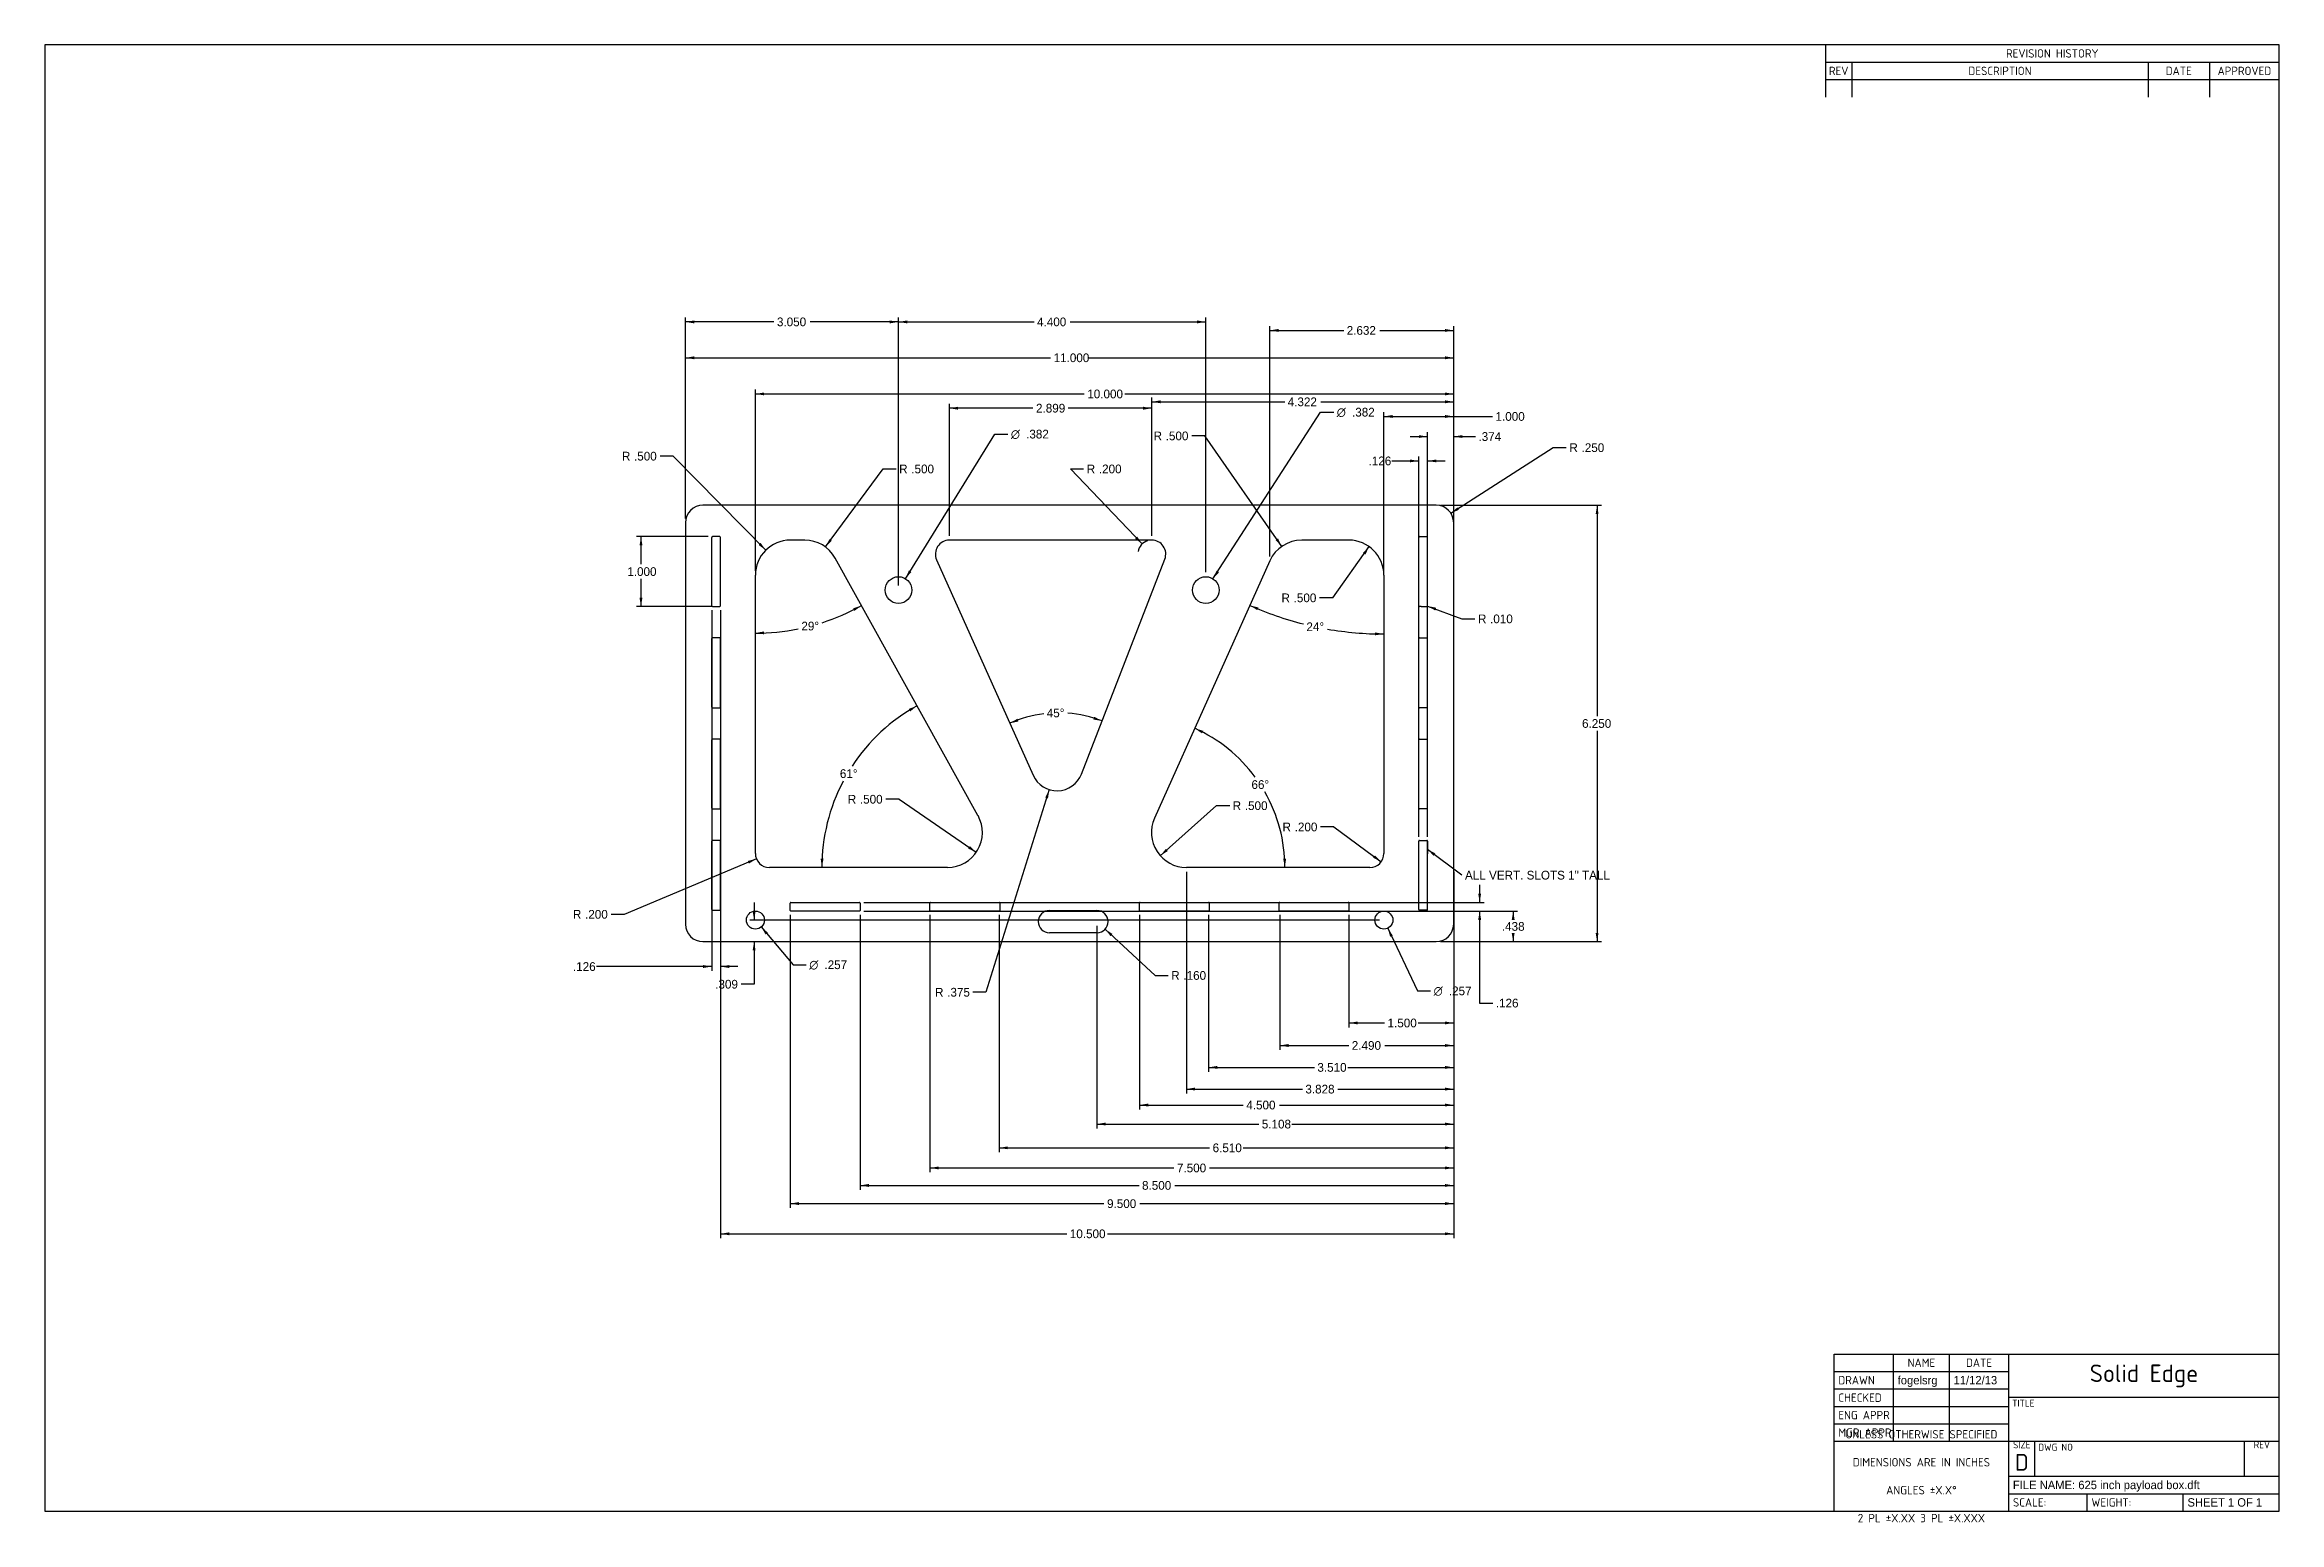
# Model space of a CAD drawing. Header units: inches. Extents: x 1 to 33, y 0.3 to 21.5.
import ezdxf
from ezdxf.enums import TextEntityAlignment as Align

# ---------------------------------------------------------------- set-up
doc = ezdxf.new("R2010")
doc.units = ezdxf.units.IN
doc.header["$MEASUREMENT"] = 0
doc.layers.add('625_INCH_PAYLOAD', color=7, linetype='Continuous')
doc.layers.add('Default', color=7, linetype='Continuous')
doc.styles.add('SEACAD_Solid_Edge_ANSI', font='seans.ttf')
doc.styles.add('SEACAD_Solid_Edge_ANSI1_Symbols', font='semeca1.ttf')
doc.dimstyles.new('ANSI_(inch)', dxfattribs={"dimtxt": 0.125, "dimasz": 0.125, "dimexe": 0.0625, "dimexo": 0.0625, "dimgap": 0.0625, "dimtad": 0, "dimtih": 1, "dimtoh": 1, "dimdec": 3, "dimzin": 4, "dimdsep": 46, "dimtxsty": 'SEACAD_Solid_Edge_ANSI', "dimblk1": '_SE_FILLED', "dimblk2": '_SE_FILLED', "dimsah": 1, "dimcen": 0.0625, "dimadec": 0, "dimazin": 0, "dimtfac": 1, "dimtdec": 3, "dimtofl": 0, "dimtmove": 0, "dimatfit": 3, "dimfxl": 0, "dimtolj": 1, "dimtzin": 4, "dimarcsym": 0})

msp = doc.modelspace()

# ---------------------------------------------------------------- texts
at = {"layer": 'Default'}
for s, insert, char_height, width, attachment_point in [('{\\fSolid Edge ANSI|b0||i0||c0|p34;\\C7;\\W1.;REV}', (26.69, 21.125), 0.12, 0.38, 5), ('{\\fSolid Edge ANSI|b0||i0||c0|p34;\\C7;\\W1.;DESCRIPTION}', (29, 21.125), 0.12, 4.24, 5), ('{\\fSolid Edge ANSI|b0||i0||c0|p34;\\C7;\\W1.;REVISION HISTORY}', (29.75, 21.375), 0.12, 6.5, 5), ('{\\fSolid Edge ANSI|b0||i0||c0|p34;\\C7;\\W1.;DATE}', (31.56, 21.125), 0.12, 0.88, 5), ('{\\fSolid Edge ANSI|b0||i0||c0|p34;\\C7;\\W1.;APPROVED}', (32.5, 21.125), 0.12, 1, 5), ('{\\fSolid Edge ANSI|b0||i0||c0|p34;\\C7;\\W1.;NAME}', (27.875, 2.625), 0.12, 0.8, 5), ('{\\fSolid Edge ANSI|b0||i0||c0|p34;\\C7;\\W1.;DATE}', (28.7, 2.625), 0.12, 0.85, 5), ('{\\fSolid Edge ANSI|b1||i0||c0|p34;\\C7;\\W1.;Solid Edge}', (31.0625, 2.4363), 0.25, 3.875, 5), ('{\\fSolid Edge ANSI|b0||i0||c0|p34;\\C7;\\W1.;DRAWN}', (26.685, 2.375), 0.12, 0.79, 4), ('{\\fSolid Edge ANSI|b0||i0||c0|p34;\\C7;\\W1.;CHECKED}', (26.685, 2.125), 0.12, 0.79, 4), ('{\\fSolid Edge ANSI|b0||i0||c0|p34;\\C7;\\W1.;ENG APPR}', (26.685, 1.875), 0.12, 0.79, 4), ('{\\fSolid Edge ANSI|b0||i0||c0|p34;\\C7;\\W1.;TITLE}', (29.175, 2.0951), 0.1, 3.825, 1), ('{\\fSolid Edge ANSI|b0||i0||c0|p34;\\C7;\\W1.;MGR APPR}', (26.685, 1.625), 0.12, 0.79, 4), ('{\\fSolid Edge ANSI|b0||i0||c0|p34;\\C7;\\W1.;UNLESS OTHERWISE SPECIFIED^M\\P}{\\fSolid Edge ANSI|b0||i0||c0|p34;\\C7;\\W1.;DIMENSIONS ARE IN INCHES^M\\P}{\\fSolid Edge ANSI|b0||i0||c0|p34;\\C7;\\W1.;ANGLES ±X.X°^M\\P}{\\fSolid Edge ANSI|b0||i0||c0|p34;\\C7;\\W1.;2 PL ±X.XX 3 PL ±X.XXX}', (27.875, 1), 0.12, 2.5, 5), ('{\\fSolid Edge ANSI|b0||i0||c0|p34;\\C7;\\W1.;SIZE}', (29.3125, 1.5), 0.1, 0.375, 2), ('{\\fSolid Edge ANSI|b1||i0||c0|p34;\\C7;\\W1.;D}', (29.3125, 1.1991), 0.24, 0.375, 5), ('{\\fSolid Edge ANSI|b0||i0||c0|p34;\\C7;\\W1.;DWG NO}', (29.55, 1.4651), 0.1, 2.95, 1), ('{\\fSolid Edge ANSI|b0||i0||c0|p34;\\C7;\\W1.;REV}', (32.75, 1.5), 0.1, 0.5, 2), ('{\\fSolid Edge ANSI|b0||i0||c0|p34;\\C7;\\W1.;SCALE:}', (29.185, 0.625), 0.12, 1.065, 4), ('{\\fSolid Edge ANSI|b0||i0||c0|p34;\\C7;\\W1.;WEIGHT:}', (30.31, 0.625), 0.12, 1.315, 4)]:
    msp.add_mtext(s, dxfattribs=dict(at, insert=insert, char_height=char_height, width=width, attachment_point=attachment_point))

# ---------------------------------------------------------------- blocks, each defined once
blk = doc.blocks.new('SEANNOT_GROUP')
at = {"layer": 'Default', "linetype": 'Continuous'}
blk.add_hatch(color=7, dxfattribs=at).paths.add_polyline_path([(20.915, 9.918), (20.803, 9.976), (20.89, 9.885)])
at = {"layer": 'Default', "color": 7, "linetype": 'Continuous'}
blk.add_line((20.803, 10.095), (20.803, 9.914), dxfattribs=at)
blk.add_lwpolyline([(21.295, 9.608), (20.803, 9.976)], dxfattribs=at)
at = {"layer": 'Default', "color": 7, "linetype": 'Continuous', "style": 'SEACAD_Solid_Edge_ANSI'}
blk.add_text('ALL VERT. SLOTS 1" TALL', height=0.125, dxfattribs=at).set_placement((21.339, 9.67), align=Align.TOP_LEFT)
blk = doc.blocks.new('SE')
at = {"layer": '625_INCH_PAYLOAD', "color": 7, "linetype": 'Continuous'}
for p, q in [((20.927, 14.905), (10.427, 14.905)), ((10.177, 14.655), (10.177, 8.905)), ((10.552, 13.465), (10.552, 14.445)), ((10.667, 14.455), (10.562, 14.455)), ((10.677, 13.465), (10.677, 14.445)), ((11.883, 14.405), (11.677, 14.405)), ((16.854, 14.405), (13.955, 14.405)), ((19.677, 14.405), (19.001, 14.405)), ((20.677, 13.465), (20.677, 14.445)), ((20.687, 14.455), (20.793, 14.455)), ((20.803, 13.464), (20.803, 14.445)), ((21.177, 8.905), (21.177, 14.655)), ((14.365, 10.46), (12.32, 14.147)), ((13.773, 14.123), (15.155, 11.037)), ((15.846, 11.055), (17.041, 14.132)), ((18.545, 14.109), (16.893, 10.422)), ((11.177, 9.918), (11.177, 13.905)), ((20.177, 13.905), (20.177, 9.918)), ((10.562, 13.455), (10.667, 13.455)), ((20.709, 13.455), (20.687, 13.455)), ((20.709, 13.455), (20.792, 13.454)), ((10.552, 12.015), (10.552, 12.995)), ((10.667, 13.005), (10.562, 13.005)), ((10.677, 12.015), (10.677, 12.995)), ((20.677, 12.015), (20.677, 12.995)), ((20.687, 13.005), (20.793, 13.005)), ((20.803, 12.015), (20.803, 12.995)), ((10.562, 12.005), (10.667, 12.005)), ((20.793, 12.005), (20.687, 12.005)), ((10.552, 10.565), (10.552, 11.545)), ((10.667, 11.555), (10.562, 11.555)), ((10.677, 10.565), (10.677, 11.545)), ((20.677, 10.565), (20.677, 11.545)), ((20.687, 11.555), (20.793, 11.555)), ((20.803, 10.565), (20.803, 11.545)), ((10.562, 10.555), (10.667, 10.555)), ((20.793, 10.555), (20.687, 10.555)), ((10.552, 9.115), (10.552, 10.095)), ((10.667, 10.105), (10.562, 10.105)), ((10.677, 9.115), (10.677, 10.095)), ((20.677, 9.115), (20.677, 10.095)), ((20.687, 10.105), (20.793, 10.105)), ((20.803, 9.115), (20.803, 10.095)), ((13.928, 9.718), (11.377, 9.718)), ((19.977, 9.718), (17.349, 9.718)), ((10.562, 9.105), (10.667, 9.105)), ((11.677, 9.102), (11.677, 9.208)), ((11.687, 9.218), (12.667, 9.218)), ((12.667, 9.092), (11.687, 9.092)), ((12.677, 9.208), (12.677, 9.102)), ((13.677, 9.102), (13.677, 9.208)), ((13.687, 9.218), (14.667, 9.218)), ((14.667, 9.092), (13.687, 9.092)), ((14.677, 9.208), (14.677, 9.102)), ((15.389, 9.102), (16.069, 9.102)), ((16.677, 9.102), (16.677, 9.208)), ((16.687, 9.218), (17.667, 9.218)), ((17.667, 9.092), (16.687, 9.092)), ((17.677, 9.208), (17.677, 9.102)), ((18.677, 9.102), (18.677, 9.208)), ((18.687, 9.218), (19.667, 9.218)), ((19.667, 9.092), (18.687, 9.092)), ((19.677, 9.208), (19.677, 9.102)), ((20.793, 9.105), (20.687, 9.105)), ((10.427, 8.655), (20.927, 8.655)), ((16.069, 8.782), (15.389, 8.782))]:
    blk.add_line(p, q, dxfattribs=at)
for centre, radius in [((13.227, 13.69), 0.191), ((17.627, 13.69), 0.191), ((11.177, 8.964), 0.129), ((20.177, 8.964), 0.129)]:
    blk.add_circle(centre, radius, dxfattribs=at)
for centre, radius, start, end in [((10.427, 14.655), 0.25, 90, 180), ((20.927, 14.655), 0.25, 0, 90), ((10.562, 14.445), 0.01, 90, 180), ((10.667, 14.445), 0.01, 0, 90), ((11.677, 13.905), 0.5, 90, 180), ((11.883, 13.905), 0.5, 29.0183, 90), ((13.955, 14.205), 0.2, 90, 204.1235), ((16.854, 14.205), 0.2, 338.7885, 90), ((19.001, 13.905), 0.5, 90, 155.8653), ((19.677, 13.905), 0.5, 0, 90), ((20.687, 14.445), 0.01, 90, 180), ((20.793, 14.445), 0.01, 0, 90), ((10.562, 13.465), 0.01, 180, 270), ((10.667, 13.465), 0.01, 270, 0), ((20.687, 13.465), 0.01, 180, 270), ((20.793, 13.464), 0.01, 269.6464, 0), ((10.562, 12.995), 0.01, 90, 180), ((10.667, 12.995), 0.01, 0, 90), ((20.687, 12.995), 0.01, 90, 180), ((20.793, 12.995), 0.01, 0, 90), ((10.562, 12.015), 0.01, 180, 270), ((10.667, 12.015), 0.01, 270, 0), ((20.687, 12.015), 0.01, 180, 270), ((20.793, 12.015), 0.01, 270, 0), ((10.562, 11.545), 0.01, 90, 180), ((10.667, 11.545), 0.01, 0, 90), ((20.687, 11.545), 0.01, 90, 180), ((20.793, 11.545), 0.01, 0, 90), ((15.497, 11.191), 0.375, 204.1235, 338.7885), ((10.562, 10.565), 0.01, 180, 270), ((10.667, 10.565), 0.01, 270, 0), ((20.687, 10.565), 0.01, 180, 270), ((20.793, 10.565), 0.01, 270, 0), ((13.928, 10.218), 0.5, 270, 29.0183), ((17.349, 10.218), 0.5, 155.8653, 270), ((10.562, 10.095), 0.01, 90, 180), ((10.667, 10.095), 0.01, 0, 90), ((20.687, 10.095), 0.01, 90, 180), ((20.793, 10.095), 0.01, 0, 90), ((11.377, 9.918), 0.2, 180, 270), ((19.977, 9.918), 0.2, 270, 0), ((10.562, 9.115), 0.01, 180, 270), ((10.667, 9.115), 0.01, 270, 0), ((11.687, 9.208), 0.01, 90, 180), ((11.687, 9.102), 0.01, 180, 270), ((12.667, 9.208), 0.01, 0, 90), ((12.667, 9.102), 0.01, 270, 0), ((13.687, 9.208), 0.01, 90, 180), ((13.687, 9.102), 0.01, 180, 270), ((14.667, 9.208), 0.01, 0, 90), ((14.667, 9.102), 0.01, 270, 0), ((15.389, 8.942), 0.16, 90, 270), ((16.069, 8.942), 0.16, 270, 90), ((16.687, 9.208), 0.01, 90, 180), ((16.687, 9.102), 0.01, 180, 270), ((17.667, 9.208), 0.01, 0, 90), ((17.667, 9.102), 0.01, 270, 0), ((18.687, 9.208), 0.01, 90, 180), ((18.687, 9.102), 0.01, 180, 270), ((19.667, 9.208), 0.01, 0, 90), ((19.667, 9.102), 0.01, 270, 0), ((20.687, 9.115), 0.01, 180, 270), ((20.793, 9.115), 0.01, 270, 0), ((10.427, 8.905), 0.25, 180, 270), ((20.927, 8.905), 0.25, 270, 0)]:
    blk.add_arc(centre, radius, start, end, dxfattribs=at)
blk = doc.blocks.new('DMBLK155')
at = {"layer": 'Default', "linetype": 'Continuous'}
for points in [[(10.302, 17.037), (10.177, 17.016), (10.302, 16.995)], [(21.052, 17.037), (21.052, 16.995), (21.177, 17.016)]]:
    blk.add_hatch(color=7, dxfattribs=at).paths.add_polyline_path(points)
at = {"layer": 'Default', "color": 7, "linetype": 'Continuous'}
for p, q in [((10.177, 14.717), (10.177, 17.079)), ((10.177, 17.016), (15.405, 17.016)), ((15.948, 17.016), (21.177, 17.016)), ((21.177, 14.717), (21.177, 17.079))]:
    blk.add_line(p, q, dxfattribs=at)
at = {"layer": 'Default', "color": 7, "linetype": 'Continuous', "style": 'SEACAD_Solid_Edge_ANSI'}
blk.add_text('11.000', height=0.125, dxfattribs=at).set_placement((15.448, 17.079), align=Align.TOP_LEFT)
blk = doc.blocks.new('_SE_FILLED')
at = {"color": 0}
blk.add_line((0, 0), (-1, 0), dxfattribs=at)
blk.add_solid([(0, 0), (-1, -0.1665), (-1, 0.1665), (0, 0)], dxfattribs=at)
blk = doc.blocks.new('DMBLK156')
at = {"layer": 'Default', "linetype": 'Continuous'}
for points in [[(23.251, 14.78), (23.231, 14.905), (23.21, 14.78)], [(23.251, 8.78), (23.21, 8.78), (23.231, 8.655)]]:
    blk.add_hatch(color=7, dxfattribs=at).paths.add_polyline_path(points)
at = {"layer": 'Default', "color": 7, "linetype": 'Continuous'}
for p, q in [((20.989, 14.905), (23.293, 14.905)), ((23.231, 14.905), (23.231, 11.886)), ((23.231, 11.674), (23.231, 8.655)), ((20.989, 8.655), (23.293, 8.655))]:
    blk.add_line(p, q, dxfattribs=at)
at = {"layer": 'Default', "color": 7, "linetype": 'Continuous', "style": 'SEACAD_Solid_Edge_ANSI'}
blk.add_text('6.250', height=0.125, dxfattribs=at).set_placement((23.015, 11.842), align=Align.TOP_LEFT)
blk = doc.blocks.new('DMBLK157')
at = {"layer": 'Default', "linetype": 'Continuous'}
blk.add_hatch(color=7, dxfattribs=at).paths.add_polyline_path([(17.781, 13.967), (17.73, 13.85), (17.816, 13.944)])
at = {"layer": 'Default', "color": 7, "linetype": 'Continuous'}
for p, q in [((17.73, 13.85), (19.272, 16.237)), ((19.272, 16.237), (19.46, 16.237))]:
    blk.add_line(p, q, dxfattribs=at)
for s, style, p in [('O', 'SEACAD_Solid_Edge_ANSI1_Symbols', (19.503, 16.3)), ('.382', 'SEACAD_Solid_Edge_ANSI', (19.721, 16.3))]:
    blk.add_text(s, height=0.125, dxfattribs=dict(at, style=style)).set_placement(p, align=Align.TOP_LEFT)
blk = doc.blocks.new('DMBLK158')
at = {"layer": 'Default', "linetype": 'Continuous'}
blk.add_hatch(color=7, dxfattribs=at).paths.add_polyline_path([(13.375, 13.97), (13.327, 13.853), (13.41, 13.948)])
at = {"layer": 'Default', "color": 7, "linetype": 'Continuous'}
for p, q in [((13.327, 13.853), (14.605, 15.923)), ((14.605, 15.923), (14.792, 15.923))]:
    blk.add_line(p, q, dxfattribs=at)
for s, style, p in [('O', 'SEACAD_Solid_Edge_ANSI1_Symbols', (14.836, 15.986)), ('.382', 'SEACAD_Solid_Edge_ANSI', (15.054, 15.986))]:
    blk.add_text(s, height=0.125, dxfattribs=dict(at, style=style)).set_placement(p, align=Align.TOP_LEFT)
blk = doc.blocks.new('DMBLK159')
at = {"layer": 'Default', "linetype": 'Continuous'}
for points in [[(10.427, 8.278), (10.552, 8.299), (10.427, 8.32)], [(10.802, 8.278), (10.802, 8.32), (10.677, 8.299)]]:
    blk.add_hatch(color=7, dxfattribs=at).paths.add_polyline_path(points)
at = {"layer": 'Default', "color": 7, "linetype": 'Continuous'}
for p, q in [((10.552, 13.402), (10.552, 8.236)), ((10.677, 13.402), (10.677, 8.236)), ((10.552, 8.299), (8.9, 8.299)), ((10.927, 8.299), (10.677, 8.299))]:
    blk.add_line(p, q, dxfattribs=at)
at = {"layer": 'Default', "color": 7, "linetype": 'Continuous', "style": 'SEACAD_Solid_Edge_ANSI'}
blk.add_text('.126', height=0.125, dxfattribs=at).set_placement((8.565, 8.361), align=Align.TOP_LEFT)
blk = doc.blocks.new('DMBLK160')
at = {"layer": 'Default', "linetype": 'Continuous'}
for points in [[(21.57, 9.343), (21.528, 9.343), (21.549, 9.218)], [(21.57, 8.967), (21.549, 9.092), (21.528, 8.967)]]:
    blk.add_hatch(color=7, dxfattribs=at).paths.add_polyline_path(points)
at = {"layer": 'Default', "color": 7, "linetype": 'Continuous'}
for p, q in [((21.549, 9.468), (21.549, 9.218)), ((12.729, 9.218), (21.612, 9.218)), ((12.729, 9.092), (21.612, 9.092)), ((21.549, 9.092), (21.549, 7.775)), ((21.549, 7.775), (21.737, 7.775))]:
    blk.add_line(p, q, dxfattribs=at)
at = {"layer": 'Default', "color": 7, "linetype": 'Continuous', "style": 'SEACAD_Solid_Edge_ANSI'}
blk.add_text('.126', height=0.125, dxfattribs=at).set_placement((21.78, 7.838), align=Align.TOP_LEFT)
blk = doc.blocks.new('DMBLK161')
at = {"layer": 'Default', "linetype": 'Continuous'}
for points in [[(20.552, 15.56), (20.552, 15.519), (20.677, 15.539)], [(20.928, 15.56), (20.803, 15.539), (20.928, 15.519)]]:
    blk.add_hatch(color=7, dxfattribs=at).paths.add_polyline_path(points)
at = {"layer": 'Default', "color": 7, "linetype": 'Continuous'}
for p, q in [((20.293, 15.539), (20.677, 15.539)), ((20.677, 10.157), (20.677, 15.602)), ((20.803, 10.157), (20.803, 15.602)), ((20.803, 15.539), (21.053, 15.539))]:
    blk.add_line(p, q, dxfattribs=at)
at = {"layer": 'Default', "color": 7, "linetype": 'Continuous', "style": 'SEACAD_Solid_Edge_ANSI'}
blk.add_text('.126', height=0.125, dxfattribs=at).set_placement((19.958, 15.602), align=Align.TOP_LEFT)
blk = doc.blocks.new('DMBLK162')
at = {"layer": 'Default', "linetype": 'Continuous'}
for points in [[(20.678, 15.909), (20.678, 15.868), (20.803, 15.888)], [(21.302, 15.909), (21.177, 15.888), (21.302, 15.868)]]:
    blk.add_hatch(color=7, dxfattribs=at).paths.add_polyline_path(points)
at = {"layer": 'Default', "color": 7, "linetype": 'Continuous'}
for p, q in [((20.553, 15.888), (20.803, 15.888)), ((20.803, 14.507), (20.803, 15.951)), ((21.177, 14.717), (21.177, 15.951)), ((21.177, 15.888), (21.488, 15.888))]:
    blk.add_line(p, q, dxfattribs=at)
at = {"layer": 'Default', "color": 7, "linetype": 'Continuous', "style": 'SEACAD_Solid_Edge_ANSI'}
blk.add_text('.374', height=0.125, dxfattribs=at).set_placement((21.532, 15.951), align=Align.TOP_LEFT)
blk = doc.blocks.new('DMBLK163')
at = {"layer": 'Default', "linetype": 'Continuous'}
for points in [[(20.302, 16.197), (20.177, 16.176), (20.302, 16.155)], [(21.052, 16.197), (21.052, 16.155), (21.177, 16.176)]]:
    blk.add_hatch(color=7, dxfattribs=at).paths.add_polyline_path(points)
at = {"layer": 'Default', "color": 7, "linetype": 'Continuous'}
for p, q in [((20.177, 13.967), (20.177, 16.239)), ((20.177, 16.176), (21.732, 16.176)), ((21.177, 14.717), (21.177, 16.239))]:
    blk.add_line(p, q, dxfattribs=at)
at = {"layer": 'Default', "color": 7, "linetype": 'Continuous', "style": 'SEACAD_Solid_Edge_ANSI'}
blk.add_text('1.000', height=0.125, dxfattribs=at).set_placement((21.776, 16.239), align=Align.TOP_LEFT)
blk = doc.blocks.new('DMBLK164')
at = {"layer": 'Default', "linetype": 'Continuous'}
for points in [[(22.05, 8.967), (22.029, 9.092), (22.008, 8.967)], [(22.05, 8.78), (22.008, 8.78), (22.029, 8.655)]]:
    blk.add_hatch(color=7, dxfattribs=at).paths.add_polyline_path(points)
at = {"layer": 'Default', "color": 7, "linetype": 'Continuous'}
for p, q in [((19.729, 9.092), (22.091, 9.092)), ((22.029, 9.092), (22.029, 8.98)), ((20.989, 8.655), (22.091, 8.655)), ((22.029, 8.767), (22.029, 8.655))]:
    blk.add_line(p, q, dxfattribs=at)
at = {"layer": 'Default', "color": 7, "linetype": 'Continuous', "style": 'SEACAD_Solid_Edge_ANSI'}
blk.add_text('.438', height=0.125, dxfattribs=at).set_placement((21.867, 8.936), align=Align.TOP_LEFT)
blk = doc.blocks.new('DMBLK165')
at = {"layer": 'Default', "linetype": 'Continuous'}
for points in [[(11.138, 9.089), (11.159, 8.964), (11.18, 9.089)], [(11.138, 8.53), (11.18, 8.53), (11.159, 8.655)]]:
    blk.add_hatch(color=7, dxfattribs=at).paths.add_polyline_path(points)
at = {"layer": 'Default', "color": 7, "linetype": 'Continuous'}
for p, q in [((20.114, 8.964), (11.097, 8.964)), ((11.159, 9.214), (11.159, 8.964)), ((11.159, 8.655), (11.159, 8.046)), ((11.159, 8.046), (10.972, 8.046))]:
    blk.add_line(p, q, dxfattribs=at)
at = {"layer": 'Default', "color": 7, "linetype": 'Continuous', "style": 'SEACAD_Solid_Edge_ANSI'}
blk.add_text('.309', height=0.125, dxfattribs=at).set_placement((10.602, 8.108), align=Align.TOP_LEFT)
blk = doc.blocks.new('DMBLK166')
at = {"layer": 'Default', "linetype": 'Continuous'}
blk.add_hatch(color=7, dxfattribs=at).paths.add_polyline_path([(20.304, 8.744), (20.232, 8.848), (20.267, 8.726)])
at = {"layer": 'Default', "color": 7, "linetype": 'Continuous'}
for p, q in [((20.232, 8.848), (20.659, 7.95)), ((20.659, 7.95), (20.847, 7.95))]:
    blk.add_line(p, q, dxfattribs=at)
for s, style, p in [('O', 'SEACAD_Solid_Edge_ANSI1_Symbols', (20.89, 8.012)), ('.257', 'SEACAD_Solid_Edge_ANSI', (21.108, 8.012))]:
    blk.add_text(s, height=0.125, dxfattribs=dict(at, style=style)).set_placement(p, align=Align.TOP_LEFT)
blk = doc.blocks.new('DMBLK167')
at = {"layer": 'Default', "linetype": 'Continuous'}
blk.add_hatch(color=7, dxfattribs=at).paths.add_polyline_path([(11.356, 8.784), (11.26, 8.866), (11.324, 8.757)])
at = {"layer": 'Default', "color": 7, "linetype": 'Continuous'}
for p, q in [((11.26, 8.866), (11.717, 8.325)), ((11.717, 8.325), (11.905, 8.325))]:
    blk.add_line(p, q, dxfattribs=at)
for s, style, p in [('O', 'SEACAD_Solid_Edge_ANSI1_Symbols', (11.949, 8.387)), ('.257', 'SEACAD_Solid_Edge_ANSI', (12.166, 8.387))]:
    blk.add_text(s, height=0.125, dxfattribs=dict(at, style=style)).set_placement(p, align=Align.TOP_LEFT)
blk = doc.blocks.new('DMBLK168')
at = {"layer": 'Default', "linetype": 'Continuous'}
for points in [[(19.802, 7.47), (19.802, 7.512), (19.677, 7.491)], [(21.052, 7.47), (21.177, 7.491), (21.052, 7.512)]]:
    blk.add_hatch(color=7, dxfattribs=at).paths.add_polyline_path(points)
at = {"layer": 'Default', "color": 7, "linetype": 'Continuous'}
for p, q in [((19.677, 9.04), (19.677, 7.428)), ((21.177, 8.842), (21.177, 7.428)), ((19.677, 7.491), (20.187, 7.491)), ((20.667, 7.491), (21.177, 7.491))]:
    blk.add_line(p, q, dxfattribs=at)
at = {"layer": 'Default', "color": 7, "linetype": 'Continuous', "style": 'SEACAD_Solid_Edge_ANSI'}
blk.add_text('1.500', height=0.125, dxfattribs=at).set_placement((20.23, 7.553), align=Align.TOP_LEFT)
blk = doc.blocks.new('DMBLK169')
at = {"layer": 'Default', "linetype": 'Continuous'}
for points in [[(18.812, 7.147), (18.812, 7.189), (18.687, 7.168)], [(21.052, 7.147), (21.177, 7.168), (21.052, 7.189)]]:
    blk.add_hatch(color=7, dxfattribs=at).paths.add_polyline_path(points)
at = {"layer": 'Default', "color": 7, "linetype": 'Continuous'}
for p, q in [((18.687, 9.04), (18.687, 7.106)), ((21.177, 8.842), (21.177, 7.106)), ((18.687, 7.168), (19.674, 7.168)), ((20.189, 7.168), (21.177, 7.168))]:
    blk.add_line(p, q, dxfattribs=at)
at = {"layer": 'Default', "color": 7, "linetype": 'Continuous', "style": 'SEACAD_Solid_Edge_ANSI'}
blk.add_text('2.490', height=0.125, dxfattribs=at).set_placement((19.718, 7.231), align=Align.TOP_LEFT)
blk = doc.blocks.new('DMBLK170')
at = {"layer": 'Default', "linetype": 'Continuous'}
for points in [[(17.792, 6.833), (17.792, 6.875), (17.667, 6.854)], [(21.052, 6.833), (21.177, 6.854), (21.052, 6.875)]]:
    blk.add_hatch(color=7, dxfattribs=at).paths.add_polyline_path(points)
at = {"layer": 'Default', "color": 7, "linetype": 'Continuous'}
for p, q in [((17.667, 9.04), (17.667, 6.792)), ((21.177, 8.842), (21.177, 6.792)), ((17.667, 6.854), (19.182, 6.854)), ((19.662, 6.854), (21.177, 6.854))]:
    blk.add_line(p, q, dxfattribs=at)
at = {"layer": 'Default', "color": 7, "linetype": 'Continuous', "style": 'SEACAD_Solid_Edge_ANSI'}
blk.add_text('3.510', height=0.125, dxfattribs=at).set_placement((19.225, 6.917), align=Align.TOP_LEFT)
blk = doc.blocks.new('DMBLK171')
at = {"layer": 'Default', "linetype": 'Continuous'}
for points in [[(16.802, 6.294), (16.802, 6.336), (16.677, 6.315)], [(21.052, 6.294), (21.177, 6.315), (21.052, 6.336)]]:
    blk.add_hatch(color=7, dxfattribs=at).paths.add_polyline_path(points)
at = {"layer": 'Default', "color": 7, "linetype": 'Continuous'}
for p, q in [((16.677, 9.04), (16.677, 6.253)), ((21.177, 8.842), (21.177, 6.253)), ((16.677, 6.315), (18.163, 6.315)), ((18.681, 6.315), (21.177, 6.315))]:
    blk.add_line(p, q, dxfattribs=at)
at = {"layer": 'Default', "color": 7, "linetype": 'Continuous', "style": 'SEACAD_Solid_Edge_ANSI'}
blk.add_text('4.500', height=0.125, dxfattribs=at).set_placement((18.207, 6.378), align=Align.TOP_LEFT)
blk = doc.blocks.new('DMBLK172')
at = {"layer": 'Default', "linetype": 'Continuous'}
for points in [[(16.194, 6.022), (16.194, 6.064), (16.069, 6.043)], [(21.052, 6.022), (21.177, 6.043), (21.052, 6.064)]]:
    blk.add_hatch(color=7, dxfattribs=at).paths.add_polyline_path(points)
at = {"layer": 'Default', "color": 7, "linetype": 'Continuous'}
for p, q in [((16.069, 8.88), (16.069, 5.98)), ((21.177, 8.842), (21.177, 5.98)), ((16.069, 6.043), (18.386, 6.043)), ((18.86, 6.043), (21.177, 6.043))]:
    blk.add_line(p, q, dxfattribs=at)
at = {"layer": 'Default', "color": 7, "linetype": 'Continuous', "style": 'SEACAD_Solid_Edge_ANSI'}
blk.add_text('5.108', height=0.125, dxfattribs=at).set_placement((18.429, 6.105), align=Align.TOP_LEFT)
blk = doc.blocks.new('DMBLK173')
at = {"layer": 'Default', "linetype": 'Continuous'}
blk.add_hatch(color=7, dxfattribs=at).paths.add_polyline_path([(16.292, 8.764), (16.186, 8.834), (16.264, 8.733)])
at = {"layer": 'Default', "color": 7, "linetype": 'Continuous'}
for p, q in [((16.186, 8.834), (16.901, 8.171)), ((16.901, 8.171), (17.088, 8.171))]:
    blk.add_line(p, q, dxfattribs=at)
at = {"layer": 'Default', "color": 7, "linetype": 'Continuous', "style": 'SEACAD_Solid_Edge_ANSI'}
for s, p in [('R', (17.132, 8.234)), ('.160', (17.306, 8.234))]:
    blk.add_text(s, height=0.125, dxfattribs=at).set_placement(p, align=Align.TOP_LEFT)
blk = doc.blocks.new('DMBLK174')
at = {"layer": 'Default', "linetype": 'Continuous'}
for points in [[(14.792, 5.682), (14.792, 5.723), (14.667, 5.702)], [(21.052, 5.682), (21.177, 5.702), (21.052, 5.723)]]:
    blk.add_hatch(color=7, dxfattribs=at).paths.add_polyline_path(points)
at = {"layer": 'Default', "color": 7, "linetype": 'Continuous'}
for p, q in [((14.667, 9.04), (14.667, 5.64)), ((21.177, 8.842), (21.177, 5.64)), ((14.667, 5.702), (17.682, 5.702)), ((18.162, 5.702), (21.177, 5.702))]:
    blk.add_line(p, q, dxfattribs=at)
at = {"layer": 'Default', "color": 7, "linetype": 'Continuous', "style": 'SEACAD_Solid_Edge_ANSI'}
blk.add_text('6.510', height=0.125, dxfattribs=at).set_placement((17.725, 5.765), align=Align.TOP_LEFT)
blk = doc.blocks.new('DMBLK175')
at = {"layer": 'Default', "linetype": 'Continuous'}
for points in [[(13.802, 5.394), (13.802, 5.435), (13.677, 5.415)], [(21.052, 5.394), (21.177, 5.415), (21.052, 5.435)]]:
    blk.add_hatch(color=7, dxfattribs=at).paths.add_polyline_path(points)
at = {"layer": 'Default', "color": 7, "linetype": 'Continuous'}
for p, q in [((21.177, 9.655), (21.177, 5.352)), ((13.677, 9.04), (13.677, 5.352)), ((13.677, 5.415), (17.171, 5.415)), ((17.682, 5.415), (21.177, 5.415))]:
    blk.add_line(p, q, dxfattribs=at)
at = {"layer": 'Default', "color": 7, "linetype": 'Continuous', "style": 'SEACAD_Solid_Edge_ANSI'}
blk.add_text('7.500', height=0.125, dxfattribs=at).set_placement((17.214, 5.477), align=Align.TOP_LEFT)
blk = doc.blocks.new('DMBLK176')
at = {"layer": 'Default', "linetype": 'Continuous'}
for points in [[(12.802, 5.143), (12.802, 5.185), (12.677, 5.164)], [(21.052, 5.143), (21.177, 5.164), (21.052, 5.185)]]:
    blk.add_hatch(color=7, dxfattribs=at).paths.add_polyline_path(points)
at = {"layer": 'Default', "color": 7, "linetype": 'Continuous'}
for p, q in [((12.677, 9.04), (12.677, 5.102)), ((21.177, 8.842), (21.177, 5.102)), ((12.677, 5.164), (16.671, 5.164)), ((17.182, 5.164), (21.177, 5.164))]:
    blk.add_line(p, q, dxfattribs=at)
at = {"layer": 'Default', "color": 7, "linetype": 'Continuous', "style": 'SEACAD_Solid_Edge_ANSI'}
blk.add_text('8.500', height=0.125, dxfattribs=at).set_placement((16.714, 5.227), align=Align.TOP_LEFT)
blk = doc.blocks.new('DMBLK177')
at = {"layer": 'Default', "linetype": 'Continuous'}
for points in [[(11.802, 4.883), (11.802, 4.925), (11.677, 4.904)], [(21.052, 4.883), (21.177, 4.904), (21.052, 4.925)]]:
    blk.add_hatch(color=7, dxfattribs=at).paths.add_polyline_path(points)
at = {"layer": 'Default', "color": 7, "linetype": 'Continuous'}
for p, q in [((11.677, 9.04), (11.677, 4.841)), ((21.177, 8.842), (21.177, 4.841)), ((11.677, 4.904), (16.169, 4.904)), ((16.684, 4.904), (21.177, 4.904))]:
    blk.add_line(p, q, dxfattribs=at)
at = {"layer": 'Default', "color": 7, "linetype": 'Continuous', "style": 'SEACAD_Solid_Edge_ANSI'}
blk.add_text('9.500', height=0.125, dxfattribs=at).set_placement((16.213, 4.966), align=Align.TOP_LEFT)
blk = doc.blocks.new('DMBLK178')
at = {"layer": 'Default', "linetype": 'Continuous'}
for points in [[(10.802, 4.451), (10.802, 4.492), (10.677, 4.472)], [(21.052, 4.451), (21.177, 4.472), (21.052, 4.492)]]:
    blk.add_hatch(color=7, dxfattribs=at).paths.add_polyline_path(points)
at = {"layer": 'Default', "color": 7, "linetype": 'Continuous'}
for p, q in [((10.677, 9.052), (10.677, 4.409)), ((21.177, 8.842), (21.177, 4.409)), ((10.677, 4.472), (15.636, 4.472)), ((16.218, 4.472), (21.177, 4.472))]:
    blk.add_line(p, q, dxfattribs=at)
at = {"layer": 'Default', "color": 7, "linetype": 'Continuous', "style": 'SEACAD_Solid_Edge_ANSI'}
blk.add_text('10.500', height=0.125, dxfattribs=at).set_placement((15.68, 4.534), align=Align.TOP_LEFT)
blk = doc.blocks.new('DMBLK179')
at = {"layer": 'Default', "linetype": 'Continuous'}
blk.add_hatch(color=7, dxfattribs=at).paths.add_polyline_path([(16.615, 14.426), (16.716, 14.35), (16.645, 14.454)])
at = {"layer": 'Default', "color": 7, "linetype": 'Continuous'}
for p, q in [((16.716, 14.35), (15.691, 15.425)), ((15.691, 15.425), (15.878, 15.425))]:
    blk.add_line(p, q, dxfattribs=at)
blk.add_arc((16.854, 14.205), 0.2, 107.9049, 169.4648, dxfattribs=at)
at = {"layer": 'Default', "color": 7, "linetype": 'Continuous', "style": 'SEACAD_Solid_Edge_ANSI'}
for s, p in [('R', (15.922, 15.487)), ('.200', (16.096, 15.487))]:
    blk.add_text(s, height=0.125, dxfattribs=at).set_placement(p, align=Align.TOP_LEFT)
blk = doc.blocks.new('DMBLK180')
at = {"layer": 'Default', "linetype": 'Continuous'}
blk.add_hatch(color=7, dxfattribs=at).paths.add_polyline_path([(15.368, 10.707), (15.385, 10.833), (15.328, 10.72)])
at = {"layer": 'Default', "color": 7, "linetype": 'Continuous'}
for p, q in [((15.385, 10.833), (14.478, 7.931)), ((14.478, 7.931), (14.29, 7.931))]:
    blk.add_line(p, q, dxfattribs=at)
at = {"layer": 'Default', "color": 7, "linetype": 'Continuous', "style": 'SEACAD_Solid_Edge_ANSI'}
for s, p in [('R', (13.75, 7.993)), ('.375', (13.924, 7.993))]:
    blk.add_text(s, height=0.125, dxfattribs=at).set_placement(p, align=Align.TOP_LEFT)
blk = doc.blocks.new('DMBLK181')
at = {"layer": 'Default', "linetype": 'Continuous'}
for points in [[(11.302, 16.519), (11.177, 16.499), (11.302, 16.478)], [(21.052, 16.519), (21.052, 16.478), (21.177, 16.499)]]:
    blk.add_hatch(color=7, dxfattribs=at).paths.add_polyline_path(points)
at = {"layer": 'Default', "color": 7, "linetype": 'Continuous'}
for p, q in [((11.177, 13.967), (11.177, 16.561)), ((11.177, 16.499), (15.886, 16.499)), ((16.468, 16.499), (21.177, 16.499)), ((21.177, 14.717), (21.177, 16.561))]:
    blk.add_line(p, q, dxfattribs=at)
at = {"layer": 'Default', "color": 7, "linetype": 'Continuous', "style": 'SEACAD_Solid_Edge_ANSI'}
blk.add_text('10.000', height=0.125, dxfattribs=at).set_placement((15.93, 16.561), align=Align.TOP_LEFT)
blk = doc.blocks.new('DMBLK182')
at = {"layer": 'Default', "linetype": 'Continuous'}
for points in [[(9.518, 14.33), (9.56, 14.33), (9.539, 14.455)], [(9.518, 13.58), (9.539, 13.455), (9.56, 13.58)]]:
    blk.add_hatch(color=7, dxfattribs=at).paths.add_polyline_path(points)
at = {"layer": 'Default', "color": 7, "linetype": 'Continuous'}
for p, q in [((10.499, 14.455), (9.476, 14.455)), ((9.539, 14.455), (9.539, 14.061)), ((9.539, 13.849), (9.539, 13.455)), ((10.552, 13.455), (9.476, 13.455))]:
    blk.add_line(p, q, dxfattribs=at)
at = {"layer": 'Default', "color": 7, "linetype": 'Continuous', "style": 'SEACAD_Solid_Edge_ANSI'}
blk.add_text('1.000', height=0.125, dxfattribs=at).set_placement((9.343, 14.017), align=Align.TOP_LEFT)
blk = doc.blocks.new('DMBLK183')
at = {"layer": 'Default', "linetype": 'Continuous'}
blk.add_hatch(color=7, dxfattribs=at).paths.add_polyline_path([(12.237, 14.42), (12.18, 14.307), (12.271, 14.395)])
at = {"layer": 'Default', "color": 7, "linetype": 'Continuous'}
for p, q in [((12.18, 14.307), (13.005, 15.425)), ((13.005, 15.425), (13.193, 15.425))]:
    blk.add_line(p, q, dxfattribs=at)
at = {"layer": 'Default', "color": 7, "linetype": 'Continuous', "style": 'SEACAD_Solid_Edge_ANSI'}
for s, p in [('R', (13.236, 15.487)), ('.500', (13.41, 15.487))]:
    blk.add_text(s, height=0.125, dxfattribs=at).set_placement(p, align=Align.TOP_LEFT)
blk = doc.blocks.new('DMBLK184')
at = {"layer": 'Default', "linetype": 'Continuous'}
blk.add_hatch(color=7, dxfattribs=at).paths.add_polyline_path([(11.224, 14.335), (11.326, 14.261), (11.253, 14.365)])
at = {"layer": 'Default', "color": 7, "linetype": 'Continuous'}
for p, q in [((9.999, 15.608), (9.812, 15.608)), ((11.326, 14.261), (9.999, 15.608))]:
    blk.add_line(p, q, dxfattribs=at)
at = {"layer": 'Default', "color": 7, "linetype": 'Continuous', "style": 'SEACAD_Solid_Edge_ANSI'}
for s, p in [('R', (9.266, 15.67)), ('.500', (9.439, 15.67))]:
    blk.add_text(s, height=0.125, dxfattribs=at).set_placement(p, align=Align.TOP_LEFT)
blk = doc.blocks.new('DMBLK185')
at = {"layer": 'Default', "linetype": 'Continuous'}
blk.add_hatch(color=7, dxfattribs=at).paths.add_polyline_path([(11.085, 9.773), (11.193, 9.841), (11.069, 9.811)])
at = {"layer": 'Default', "color": 7, "linetype": 'Continuous'}
for p, q in [((11.193, 9.841), (9.297, 9.046)), ((9.297, 9.046), (9.11, 9.046))]:
    blk.add_line(p, q, dxfattribs=at)
at = {"layer": 'Default', "color": 7, "linetype": 'Continuous', "style": 'SEACAD_Solid_Edge_ANSI'}
for s, p in [('R', (8.564, 9.109)), ('.200', (8.738, 9.109))]:
    blk.add_text(s, height=0.125, dxfattribs=at).set_placement(p, align=Align.TOP_LEFT)
blk = doc.blocks.new('DMBLK186')
at = {"layer": 'Default', "linetype": 'Continuous'}
blk.add_hatch(color=7, dxfattribs=at).paths.add_polyline_path([(14.249, 10.023), (14.225, 9.988), (14.34, 9.935)])
at = {"layer": 'Default', "color": 7, "linetype": 'Continuous'}
for q in [(13.046, 10.694), (14.34, 9.935)]:
    blk.add_line((13.234, 10.694), q, dxfattribs=at)
at = {"layer": 'Default', "color": 7, "linetype": 'Continuous', "style": 'SEACAD_Solid_Edge_ANSI'}
for s, p in [('R', (12.5, 10.757)), ('.500', (12.674, 10.757))]:
    blk.add_text(s, height=0.125, dxfattribs=at).set_placement(p, align=Align.TOP_LEFT)
blk = doc.blocks.new('DMBLK187')
at = {"layer": 'Default', "linetype": 'Continuous'}
blk.add_hatch(color=7, dxfattribs=at).paths.add_polyline_path([(17.083, 9.953), (17.055, 9.984), (16.976, 9.885)])
at = {"layer": 'Default', "color": 7, "linetype": 'Continuous'}
for q in [(16.976, 9.885), (17.969, 10.603)]:
    blk.add_line((17.781, 10.603), q, dxfattribs=at)
at = {"layer": 'Default', "color": 7, "linetype": 'Continuous', "style": 'SEACAD_Solid_Edge_ANSI'}
for s, p in [('R', (18.012, 10.665)), ('.500', (18.186, 10.665))]:
    blk.add_text(s, height=0.125, dxfattribs=at).set_placement(p, align=Align.TOP_LEFT)
blk = doc.blocks.new('DMBLK188')
at = {"layer": 'Default', "linetype": 'Continuous'}
blk.add_hatch(color=7, dxfattribs=at).paths.add_polyline_path([(18.627, 14.406), (18.715, 14.315), (18.661, 14.43)])
at = {"layer": 'Default', "color": 7, "linetype": 'Continuous'}
for p, q in [((17.613, 15.898), (17.426, 15.898)), ((18.715, 14.315), (17.613, 15.898))]:
    blk.add_line(p, q, dxfattribs=at)
at = {"layer": 'Default', "color": 7, "linetype": 'Continuous', "style": 'SEACAD_Solid_Edge_ANSI'}
for s, p in [('R', (16.88, 15.96)), ('.500', (17.053, 15.96))]:
    blk.add_text(s, height=0.125, dxfattribs=at).set_placement(p, align=Align.TOP_LEFT)
blk = doc.blocks.new('DMBLK189')
at = {"layer": 'Default', "linetype": 'Continuous'}
blk.add_hatch(color=7, dxfattribs=at).paths.add_polyline_path([(19.878, 14.222), (19.912, 14.198), (19.967, 14.312)])
at = {"layer": 'Default', "color": 7, "linetype": 'Continuous'}
for q in [(19.967, 14.312), (19.257, 13.578)]:
    blk.add_line((19.444, 13.578), q, dxfattribs=at)
at = {"layer": 'Default', "color": 7, "linetype": 'Continuous', "style": 'SEACAD_Solid_Edge_ANSI'}
for s, p in [('R', (18.711, 13.641)), ('.500', (18.885, 13.641))]:
    blk.add_text(s, height=0.125, dxfattribs=at).set_placement(p, align=Align.TOP_LEFT)
blk = doc.blocks.new('DMBLK190')
at = {"layer": 'Default', "linetype": 'Continuous'}
blk.add_hatch(color=7, dxfattribs=at).paths.add_polyline_path([(20.05, 9.89), (20.025, 9.857), (20.138, 9.799)])
at = {"layer": 'Default', "color": 7, "linetype": 'Continuous'}
for q in [(19.272, 10.298), (20.138, 9.799)]:
    blk.add_line((19.46, 10.298), q, dxfattribs=at)
at = {"layer": 'Default', "color": 7, "linetype": 'Continuous', "style": 'SEACAD_Solid_Edge_ANSI'}
for s, p in [('R', (18.726, 10.36)), ('.200', (18.9, 10.36))]:
    blk.add_text(s, height=0.125, dxfattribs=at).set_placement(p, align=Align.TOP_LEFT)
blk = doc.blocks.new('DMBLK191')
at = {"layer": 'Default', "linetype": 'Continuous'}
for points in [[(10.302, 17.551), (10.177, 17.53), (10.302, 17.509)], [(13.102, 17.551), (13.102, 17.509), (13.227, 17.53)]]:
    blk.add_hatch(color=7, dxfattribs=at).paths.add_polyline_path(points)
at = {"layer": 'Default', "color": 7, "linetype": 'Continuous'}
for p, q in [((10.177, 14.717), (10.177, 17.593)), ((11.443, 17.53), (10.177, 17.53)), ((13.227, 17.53), (11.96, 17.53)), ((13.227, 13.753), (13.227, 17.593))]:
    blk.add_line(p, q, dxfattribs=at)
at = {"layer": 'Default', "color": 7, "linetype": 'Continuous', "style": 'SEACAD_Solid_Edge_ANSI'}
blk.add_text('3.050', height=0.125, dxfattribs=at).set_placement((11.486, 17.593), align=Align.TOP_LEFT)
blk = doc.blocks.new('DMBLK192')
at = {"layer": 'Default', "linetype": 'Continuous'}
for points in [[(13.352, 17.551), (13.227, 17.53), (13.352, 17.509)], [(17.502, 17.551), (17.502, 17.509), (17.627, 17.53)]]:
    blk.add_hatch(color=7, dxfattribs=at).paths.add_polyline_path(points)
at = {"layer": 'Default', "color": 7, "linetype": 'Continuous'}
for p, q in [((13.227, 13.753), (13.227, 17.593)), ((13.227, 17.53), (15.168, 17.53)), ((15.685, 17.53), (17.627, 17.53)), ((17.627, 13.944), (17.627, 17.593))]:
    blk.add_line(p, q, dxfattribs=at)
at = {"layer": 'Default', "color": 7, "linetype": 'Continuous', "style": 'SEACAD_Solid_Edge_ANSI'}
blk.add_text('4.400', height=0.125, dxfattribs=at).set_placement((15.211, 17.593), align=Align.TOP_LEFT)
blk = doc.blocks.new('DMBLK193')
at = {"layer": 'Default', "linetype": 'Continuous'}
for points in [[(18.67, 17.429), (18.545, 17.408), (18.67, 17.387)], [(21.052, 17.429), (21.052, 17.387), (21.177, 17.408)]]:
    blk.add_hatch(color=7, dxfattribs=at).paths.add_polyline_path(points)
at = {"layer": 'Default', "color": 7, "linetype": 'Continuous'}
for p, q in [((18.545, 14.172), (18.545, 17.471)), ((18.545, 17.408), (19.602, 17.408)), ((20.119, 17.408), (21.177, 17.408)), ((21.177, 14.717), (21.177, 17.471))]:
    blk.add_line(p, q, dxfattribs=at)
at = {"layer": 'Default', "color": 7, "linetype": 'Continuous', "style": 'SEACAD_Solid_Edge_ANSI'}
blk.add_text('2.632', height=0.125, dxfattribs=at).set_placement((19.645, 17.471), align=Align.TOP_LEFT)
blk = doc.blocks.new('DMBLK194')
at = {"layer": 'Default', "linetype": 'Continuous'}
for points in [[(17.474, 6.523), (17.474, 6.565), (17.349, 6.544)], [(21.052, 6.523), (21.177, 6.544), (21.052, 6.565)]]:
    blk.add_hatch(color=7, dxfattribs=at).paths.add_polyline_path(points)
at = {"layer": 'Default', "color": 7, "linetype": 'Continuous'}
for p, q in [((17.349, 9.655), (17.349, 6.481)), ((21.177, 8.842), (21.177, 6.481)), ((17.349, 6.544), (19.01, 6.544)), ((19.516, 6.544), (21.177, 6.544))]:
    blk.add_line(p, q, dxfattribs=at)
at = {"layer": 'Default', "color": 7, "linetype": 'Continuous', "style": 'SEACAD_Solid_Edge_ANSI'}
blk.add_text('3.828', height=0.125, dxfattribs=at).set_placement((19.053, 6.606), align=Align.TOP_LEFT)
blk = doc.blocks.new('DMBLK195')
at = {"layer": 'Default', "linetype": 'Continuous'}
for points in [[(17.591, 11.674), (17.47, 11.71), (17.573, 11.637)], [(18.735, 9.842), (18.76, 9.718), (18.777, 9.843)]]:
    blk.add_hatch(color=7, dxfattribs=at).paths.add_polyline_path(points)
at = {"layer": 'Default', "color": 7, "linetype": 'Continuous'}
for start, end in [(36.3226, 65.8653), (0, 29.6682)]:
    blk.add_arc((16.577, 9.718), 2.183, start, end, dxfattribs=at)
at = {"layer": 'Default', "color": 7, "linetype": 'Continuous', "style": 'SEACAD_Solid_Edge_ANSI'}
blk.add_text('66°', height=0.125, dxfattribs=at).set_placement((18.281, 10.967), align=Align.TOP_LEFT)
blk = doc.blocks.new('DMBLK196')
at = {"layer": 'Default', "linetype": 'Continuous'}
for points in [[(13.395, 11.952), (13.493, 12.033), (13.374, 11.988)], [(12.112, 9.843), (12.129, 9.718), (12.153, 9.842)]]:
    blk.add_hatch(color=7, dxfattribs=at).paths.add_polyline_path(points)
at = {"layer": 'Default', "color": 7, "linetype": 'Continuous'}
for start, end in [(119.0183, 146.8021), (152.1428, 180)]:
    blk.add_arc((14.777, 9.718), 2.648, start, end, dxfattribs=at)
at = {"layer": 'Default', "color": 7, "linetype": 'Continuous', "style": 'SEACAD_Solid_Edge_ANSI'}
blk.add_text('61°', height=0.125, dxfattribs=at).set_placement((12.387, 11.124), align=Align.TOP_LEFT)
blk = doc.blocks.new('DMBLK197')
at = {"layer": 'Default', "linetype": 'Continuous'}
for points in [[(12.596, 13.391), (12.697, 13.468), (12.577, 13.428)], [(11.302, 13.098), (11.177, 13.074), (11.302, 13.056)]]:
    blk.add_hatch(color=7, dxfattribs=at).paths.add_polyline_path(points)
at = {"layer": 'Default', "color": 7, "linetype": 'Continuous'}
for start, end in [(287.7497, 299.0183), (270, 281.3154)]:
    blk.add_arc((11.177, 16.207), 3.133, start, end, dxfattribs=at)
at = {"layer": 'Default', "color": 7, "linetype": 'Continuous', "style": 'SEACAD_Solid_Edge_ANSI'}
blk.add_text('29°', height=0.125, dxfattribs=at).set_placement((11.836, 13.237), align=Align.TOP_LEFT)
blk = doc.blocks.new('DMBLK198')
at = {"layer": 'Default', "linetype": 'Continuous'}
for points in [[(18.382, 13.44), (18.259, 13.471), (18.365, 13.402)], [(20.052, 13.042), (20.177, 13.061), (20.052, 13.083)]]:
    blk.add_hatch(color=7, dxfattribs=at).paths.add_polyline_path(points)
at = {"layer": 'Default', "color": 7, "linetype": 'Continuous'}
for start, end in [(245.8653, 255.78), (260.0682, 270)]:
    blk.add_arc((20.177, 17.753), 4.692, start, end, dxfattribs=at)
at = {"layer": 'Default', "color": 7, "linetype": 'Continuous', "style": 'SEACAD_Solid_Edge_ANSI'}
blk.add_text('24°', height=0.125, dxfattribs=at).set_placement((19.068, 13.227), align=Align.TOP_LEFT)
blk = doc.blocks.new('DMBLK199')
at = {"layer": 'Default', "linetype": 'Continuous'}
for points in [[(14.929, 11.848), (14.821, 11.782), (14.945, 11.809)], [(16.017, 11.837), (16.142, 11.815), (16.03, 11.876)]]:
    blk.add_hatch(color=7, dxfattribs=at).paths.add_polyline_path(points)
at = {"layer": 'Default', "color": 7, "linetype": 'Continuous'}
for start, end in [(97.2144, 114.1235), (68.7885, 85.7124)]:
    blk.add_arc((15.522, 10.218), 1.714, start, end, dxfattribs=at)
at = {"layer": 'Default', "color": 7, "linetype": 'Continuous', "style": 'SEACAD_Solid_Edge_ANSI'}
blk.add_text('45°', height=0.125, dxfattribs=at).set_placement((15.35, 11.993), align=Align.TOP_LEFT)
blk = doc.blocks.new('DMBLK200')
at = {"layer": 'Default', "linetype": 'Continuous'}
for points in [[(16.979, 16.407), (16.854, 16.386), (16.979, 16.365)], [(21.052, 16.407), (21.052, 16.365), (21.177, 16.386)]]:
    blk.add_hatch(color=7, dxfattribs=at).paths.add_polyline_path(points)
at = {"layer": 'Default', "color": 7, "linetype": 'Continuous'}
for p, q in [((16.854, 14.467), (16.854, 16.448)), ((16.854, 16.386), (18.757, 16.386)), ((19.274, 16.386), (21.177, 16.386)), ((21.177, 14.467), (21.177, 16.448))]:
    blk.add_line(p, q, dxfattribs=at)
at = {"layer": 'Default', "color": 7, "linetype": 'Continuous', "style": 'SEACAD_Solid_Edge_ANSI'}
blk.add_text('4.322', height=0.125, dxfattribs=at).set_placement((18.8, 16.448), align=Align.TOP_LEFT)
blk = doc.blocks.new('DMBLK201')
at = {"layer": 'Default', "linetype": 'Continuous'}
for points in [[(14.08, 16.315), (13.955, 16.294), (14.08, 16.273)], [(16.729, 16.315), (16.729, 16.273), (16.854, 16.294)]]:
    blk.add_hatch(color=7, dxfattribs=at).paths.add_polyline_path(points)
at = {"layer": 'Default', "color": 7, "linetype": 'Continuous'}
for p, q in [((13.955, 14.467), (13.955, 16.357)), ((16.854, 14.467), (16.854, 16.357)), ((15.152, 16.294), (13.955, 16.294)), ((16.854, 16.294), (15.658, 16.294))]:
    blk.add_line(p, q, dxfattribs=at)
at = {"layer": 'Default', "color": 7, "linetype": 'Continuous', "style": 'SEACAD_Solid_Edge_ANSI'}
blk.add_text('2.899', height=0.125, dxfattribs=at).set_placement((15.196, 16.357), align=Align.TOP_LEFT)
blk = doc.blocks.new('DMBLK202')
at = {"layer": 'Default', "linetype": 'Continuous'}
blk.add_hatch(color=7, dxfattribs=at).paths.add_polyline_path([(21.231, 14.875), (21.137, 14.79), (21.253, 14.84)])
at = {"layer": 'Default', "color": 7, "linetype": 'Continuous'}
for p, q in [((21.137, 14.79), (22.603, 15.73)), ((22.603, 15.73), (22.79, 15.73))]:
    blk.add_line(p, q, dxfattribs=at)
at = {"layer": 'Default', "color": 7, "linetype": 'Continuous', "style": 'SEACAD_Solid_Edge_ANSI'}
for s, p in [('R', (22.834, 15.792)), ('.250', (23.008, 15.792))]:
    blk.add_text(s, height=0.125, dxfattribs=at).set_placement(p, align=Align.TOP_LEFT)
blk = doc.blocks.new('DMBLK203')
at = {"layer": 'Default', "linetype": 'Continuous'}
blk.add_hatch(color=7, dxfattribs=at).paths.add_polyline_path([(20.926, 13.437), (20.802, 13.461), (20.912, 13.398)])
at = {"layer": 'Default', "color": 7, "linetype": 'Continuous'}
for p, q in [((20.802, 13.461), (21.293, 13.277)), ((21.293, 13.277), (21.481, 13.277))]:
    blk.add_line(p, q, dxfattribs=at)
at = {"layer": 'Default', "color": 7, "linetype": 'Continuous', "style": 'SEACAD_Solid_Edge_ANSI'}
for s, p in [('R', (21.525, 13.34)), ('.010', (21.698, 13.34))]:
    blk.add_text(s, height=0.125, dxfattribs=at).set_placement(p, align=Align.TOP_LEFT)
blk = doc.blocks.new('SEANNOT_GROUP1')
at = {"layer": 'Default', "color": 7, "linetype": 'Continuous', "style": 'SEACAD_Solid_Edge_ANSI'}
blk.add_text('fogelsrg', height=0.12, dxfattribs=at).set_placement((27.535, 2.435), align=Align.TOP_LEFT)
blk = doc.blocks.new('SEANNOT_GROUP2')
at = {"layer": 'Default', "color": 7, "linetype": 'Continuous', "style": 'SEACAD_Solid_Edge_ANSI'}
blk.add_text('11/12/13', height=0.12, dxfattribs=at).set_placement((28.335, 2.435), align=Align.TOP_LEFT)
blk = doc.blocks.new('SEANNOT_GROUP3')
at = {"layer": 'Default', "color": 7, "linetype": 'Continuous', "style": 'SEACAD_Solid_Edge_ANSI'}
blk.add_text('FILE NAME: 625 inch payload box.dft', height=0.12, dxfattribs=at).set_placement((29.185, 0.935), align=Align.TOP_LEFT)
blk = doc.blocks.new('SEANNOT_GROUP4')
at = {"layer": 'Default', "color": 7, "linetype": 'Continuous', "style": 'SEACAD_Solid_Edge_ANSI'}
blk.add_text('SHEET 1 OF 1', height=0.12, dxfattribs=at).set_placement((31.685, 0.685), align=Align.TOP_LEFT)

# ---------------------------------------------------------------- dimensions: what is measured, and where the dimension line sits
at = {"layer": 'Default', "color": 7, "linetype": 'Continuous'}
for base, line1, line2, picture, middle in [((19.1961, 13.1644), ((20.177, 17.7527), (16.8927, 10.4222)), ((20.177, 17.7527), (20.177, 9.9178)), 'DMBLK198', (19.1961, 13.1644)), ((11.962, 13.1744), ((11.177, 16.2075), (11.177, 9.9178)), ((11.177, 16.2075), (14.3651, 10.4603)), 'DMBLK197', (11.962, 13.1744)), ((12.4956, 11.0612), ((14.777, 9.7178), (11.377, 9.7178)), ((14.777, 9.7178), (12.3199, 14.1473)), 'DMBLK196', (12.4956, 11.0612)), ((15.478, 11.9309), ((15.5215, 10.2178), (17.0408, 14.1324)), ((15.5215, 10.2178), (13.7727, 14.1231)), 'DMBLK199', (15.478, 11.9309)), ((18.409, 10.9045), ((16.577, 9.7178), (18.5446, 14.1092)), ((16.577, 9.7178), (19.977, 9.7178)), 'DMBLK195', (18.409, 10.9045))]:
    dim = msp.add_angular_dim_2l(base=base, line1=line1, line2=line2, text='\\A1;<>', dimstyle='ANSI_(inch)', dxfattribs=at)
    dim.commit()
    dim.dimension.update_dxf_attribs({"geometry": picture, "text_midpoint": middle, "dimtype": 162})
for base, p1, p2, picture, middle in [((10.1765, 17.5302), (13.2265, 13.6901), (10.1765, 14.6548), 'DMBLK191', (11.7015, 17.5302)), ((17.6265, 17.5302), (13.2265, 13.6901), (17.6265, 13.8811), 'DMBLK192', (15.4265, 17.5302)), ((21.1765, 17.4081), (18.5446, 14.1092), (21.1765, 14.6548), 'DMBLK193', (19.8606, 17.4081)), ((21.1765346871, 16.4985535167), (11.1770346871, 13.9048019599), (21.1765346871, 14.6548019599), 'DMBLK181', (16.1767849295, 16.4985535167)), ((13.9552, 16.2942), (16.8544, 14.4048), (13.9552, 14.4048), 'DMBLK201', (15.4048, 16.2942)), ((21.1765346871, 16.176216907), (20.1770346871, 13.9048019599), (21.1765346871, 14.6548019599), 'DMBLK163', (21.7322046416, 16.176216907)), ((21.1765, 15.8883), (20.8025, 14.4448), (21.1765, 14.6548), 'DMBLK162', (21.4879, 15.8883)), ((10.5515346871, 8.2986813337), (10.6770346871, 14.4448019599), (10.5515346871, 14.4448019599), 'DMBLK159', (8.899586047, 8.2986813337)), ((21.1765, 5.4146), (13.6765, 9.2078), (21.1765, 9.7178), 'DMBLK175', (17.4265, 5.4146)), ((21.17653, 6.54398), (17.34895, 9.7178), (21.17653, 8.9048), 'DMBLK194', (19.26274, 6.54398)), ((21.1765346871, 4.471592212), (10.6770346871, 9.1148019599), (21.1765346871, 8.9048019599), 'DMBLK178', (15.9267847615, 4.471592212)), ((21.1765, 4.904), (11.6765, 9.1023), (21.1765, 8.9048), 'DMBLK177', (16.4265, 4.904)), ((21.1765, 5.1641), (12.6765, 9.1023), (21.1765, 8.9048), 'DMBLK176', (16.9265, 5.1641)), ((21.1765, 5.7025), (14.6665, 9.1023), (21.1765, 8.9048), 'DMBLK174', (17.9215, 5.7025)), ((21.1765, 6.3151), (16.6765, 9.2078), (21.1765, 8.9048), 'DMBLK171', (18.4219, 6.3151)), ((21.1765, 6.854), (17.6665, 9.1023), (21.1765, 8.9048), 'DMBLK170', (19.4215, 6.854)), ((21.1765, 7.1681), (18.6865, 9.1023), (21.1765, 8.9048), 'DMBLK169', (19.9315, 7.1681)), ((21.1765, 7.4909), (19.6765, 9.2078), (21.1765, 8.9048), 'DMBLK168', (20.4265, 7.4909)), ((21.1765, 6.0427), (16.0689, 8.9423), (21.1765, 8.9048), 'DMBLK172', (18.6227, 6.0427))]:
    dim = msp.add_linear_dim(base=base, p1=p1, p2=p2, text='\\A1;<>', dimstyle='ANSI_(inch)', dxfattribs=at)
    dim.commit()
    dim.dimension.update_dxf_attribs({"geometry": picture, "text_midpoint": middle, "dimtype": 160})
for base, p1, p2, angle, picture, middle, dimtype in [((10.1765, 17.0161), (10.1765, 14.6548), (21.1765, 14.6548), 0, 'DMBLK155', (15.6765, 17.0161), 161), ((16.8544, 16.3858), (16.8544, 14.4048), (21.1765, 14.4048), 0, 'DMBLK200', (19.0155, 16.3858), 161), ((20.6770346871, 15.5393842226), (20.6770346871, 9.1148019599), (20.8025346871, 9.1148019599), 0, 'DMBLK161', (20.2927878959, 15.5393842226), 161), ((23.2306, 14.9048), (20.9265, 14.9048), (20.9265, 8.6548), 270, 'DMBLK156', (23.2306, 11.7798), 161), ((9.5388, 13.4548), (10.667, 14.4548), (10.6143, 13.4548), 90, 'DMBLK182', (9.5388, 13.9548), 160), ((21.549005996, 9.2178019599), (12.6665346871, 9.2178019599), (12.6665346871, 9.0923019599), 270, 'DMBLK160', (21.7365059983, 7.775257211), 161), ((11.159, 8.6548), (20.1765, 8.9638), (20.9265, 8.6548), 90, 'DMBLK165', (10.9715, 8.0457), 160), ((22.0288118112, 8.6548019599), (19.6665346871, 9.0923019599), (20.9265346871, 8.6548019599), 90, 'DMBLK164', (22.0288118112, 8.8735519603), 160)]:
    dim = msp.add_linear_dim(base=base, p1=p1, p2=p2, angle=angle, text='\\A1;<>', dimstyle='ANSI_(inch)', dxfattribs=at)
    dim.commit()
    dim.dimension.update_dxf_attribs({"geometry": picture, "text_midpoint": middle, "dimtype": dimtype})
for p1, p2, picture, middle in [((17.5229, 13.5296), (17.7302, 13.8505), 'DMBLK157', (19.4596, 16.2373)), ((13.1262, 13.5275), (13.3269, 13.8526), 'DMBLK158', (14.7924, 15.9232)), ((11.0935, 9.0619), (11.2596, 8.8657), 'DMBLK167', (11.9049, 8.3249)), ((20.1213, 9.0798), (20.2318, 8.8478), 'DMBLK166', (20.8467, 7.9497))]:
    dim = msp.add_diameter_dim_2p(p1=p1, p2=p2, text='\\A1;<>', dimstyle='ANSI_(inch)', dxfattribs=at)
    dim.commit()
    dim.dimension.update_dxf_attribs({"geometry": picture, "text_midpoint": middle, "dimtype": 163})
for center, mpoint, picture, middle in [((16.8544, 14.2048), (16.8544, 14.4048), 'DMBLK179', (16.99, 15.7612)), ((19.0009, 13.9048), (18.7152, 14.3151), 'DMBLK188', (17.4257, 15.8975)), ((20.9265, 14.6548), (21.137, 14.7897), 'DMBLK202', (22.7903, 15.7297)), ((11.677, 13.9048), (11.3261, 14.261), 'DMBLK184', (9.8117, 15.6076)), ((11.8826, 13.9048), (12.1797, 14.307), 'DMBLK183', (13.1926, 15.4245)), ((19.677, 13.9048), (19.9672, 14.312), 'DMBLK189', (19.2568, 13.5782)), ((20.7925, 13.4643), (20.8019, 13.4608), 'DMBLK203', (21.4808, 13.2775)), ((15.4968, 11.1905), (15.3849, 10.8326), 'DMBLK180', (14.2904, 7.9307)), ((13.9279, 10.2178), (14.3401, 9.9348), 'DMBLK186', (13.0465, 10.6943)), ((17.349, 10.2178), (16.9756, 9.8852), 'DMBLK187', (17.9686, 10.6028)), ((19.977, 9.9178), (20.1383, 9.7995), 'DMBLK190', (19.272, 10.2976)), ((11.377, 9.9178), (11.1926, 9.8405), 'DMBLK185', (9.1098, 9.0464)), ((16.0689, 8.9423), (16.1863, 8.8336), 'DMBLK173', (17.0885, 8.1713))]:
    dim = msp.add_radius_dim(center=center, mpoint=mpoint, text='\\A1;<>', dimstyle='ANSI_(inch)', dxfattribs=at)
    dim.commit()
    dim.dimension.update_dxf_attribs({"geometry": picture, "text_midpoint": middle, "dimtype": 164})

# ---------------------------------------------------------------- linework, layer by layer
at = {"layer": 'Default', "color": 7, "linetype": 'Continuous'}
for p, q in [((33, 21.5), (1, 21.5)), ((1, 21.5), (1, 0.5)), ((26.5, 21.5), (26.5, 20.75)), ((33, 0.5), (33, 21.5)), ((26.5, 21.25), (33, 21.25)), ((26.88, 21.25), (26.88, 20.75)), ((31.12, 21.25), (31.12, 20.75)), ((32, 21.25), (32, 20.75)), ((26.5, 21), (33, 21)), ((26.625, 0.5), (26.625, 2.75)), ((26.625, 2.75), (33, 2.75)), ((27.475, 1.5), (27.475, 2.75)), ((28.275, 1.5), (28.275, 2.75)), ((29.125, 0.5), (29.125, 2.75)), ((26.625, 2.5), (29.125, 2.5)), ((26.625, 2.25), (29.125, 2.25)), ((26.625, 2), (29.125, 2)), ((29.125, 2.13), (33, 2.13)), ((26.625, 1.75), (29.125, 1.75)), ((26.625, 1.5), (33, 1.5)), ((29.5, 1), (29.5, 1.5)), ((32.5, 1), (32.5, 1.5)), ((29.125, 1), (33, 1)), ((29.125, 0.75), (33, 0.75)), ((30.25, 0.5), (30.25, 0.75)), ((31.625, 0.5), (31.625, 0.75)), ((1, 0.5), (33, 0.5))]:
    msp.add_line(p, q, dxfattribs=at)

# ---------------------------------------------------------------- block references
at = {"layer": 'Default'}
for name in ['SE', 'SEANNOT_GROUP', 'SEANNOT_GROUP1', 'SEANNOT_GROUP2', 'SEANNOT_GROUP3', 'SEANNOT_GROUP4']:
    msp.add_blockref(name, (0, 0), dxfattribs=at)

msp.set_redraw_order([(e.dxf.handle, doc.entitydb.next_handle()) for e in msp.query("TEXT MTEXT ATTDEF DIMENSION ARC_DIMENSION")])  # texts and dimensions are drawn at this point

doc.saveas('drawing.dxf')
